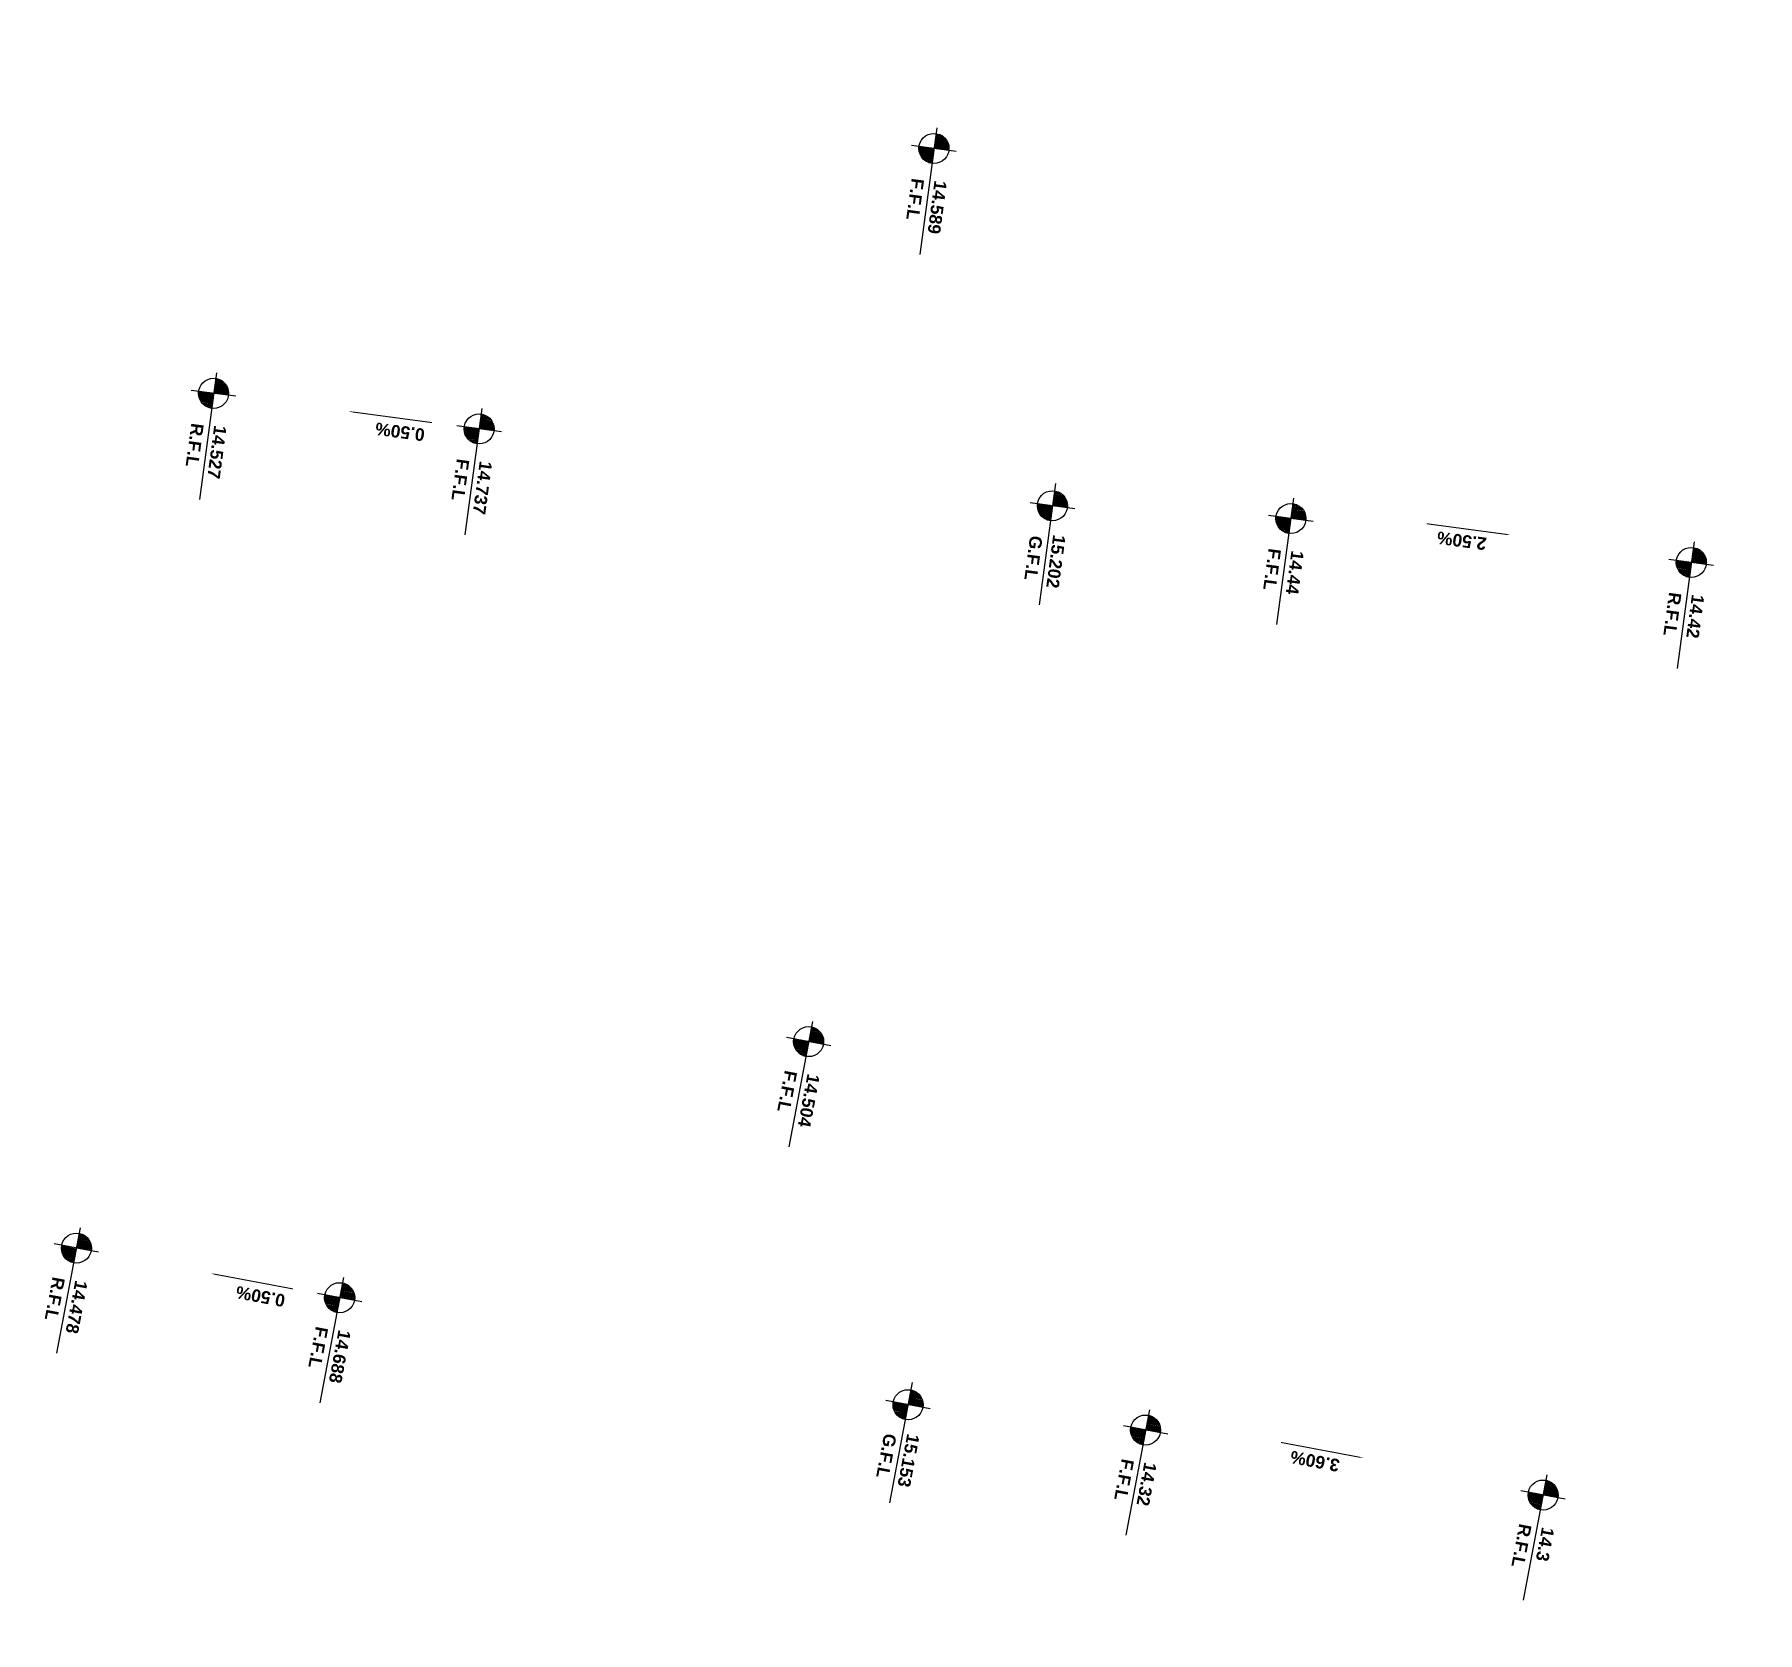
# Model space of a CAD drawing. Extents: x 406735 to 407516, y 2905844 to 2906372.
# Drawn here: x 407479.63 to 407514.03, y 2905906.82 to 2905938.71 of the extents above; entities that cross this region are included whole.
import ezdxf
from ezdxf.enums import TextEntityAlignment as Align

# ---------------------------------------------------------------- set-up
doc = ezdxf.new("R2010")
doc.units = 0
doc.layers.add('L-ANNO-TEXT', color=50, linetype='Continuous')
doc.styles.add('DIM-2_$0$DIM&GRADING 44$0$EN-SB', font='swissb.ttf')
pattern_1 = [(270, (-0.57348, 30.390276), (0.01875, -2e-18), [])]
pattern_2 = [(270, (-0.379531, 22.35), (0.01875, -2e-18), [])]
pattern_3 = [(270, (4e-10, 6.05), (0.01875, -2e-18), [])]
pattern_4 = [(270, (0.000103, 0.700835), (0.01875, -2e-18), [])]
pattern_5 = [(270, (0, 17.596942), (0.01875, -2e-18), [])]
pattern_6 = [(270, (-6.754531, 14.306078), (0.01875, -2e-18), [])]
pattern_7 = [(270, (-0.57348, 30.390276), (0.01875, -2e-18), [])]
pattern_8 = [(270, (-0.380148, 22.35), (0.01875, -2e-18), [])]
pattern_9 = [(270, (-9e-06, 6.05), (0.01875, -2e-18), [])]
pattern_10 = [(270, (-0.000674, 0.701704), (0.01875, -2e-18), [])]

# ---------------------------------------------------------------- blocks, each defined once
blk = doc.blocks.new('*U68')
h = blk.add_hatch()
h.set_pattern_fill('ANSI31', color=256, scale=0.15, angle=225, style=0)
h.set_pattern_definition(pattern_1)
edge = h.paths.add_edge_path()
edge.add_line((-0.873, 30.39), (-0.573, 30.39))
edge.add_line((-0.573, 30.39), (-0.573, 30.69))
edge.add_ellipse((-0.573, 30.39), major_axis=(-0.212, -0.212), ratio=1, start_angle=225, end_angle=315)
h = blk.add_hatch()
h.set_pattern_fill('ANSI31', color=256, scale=0.15, angle=225, style=0)
h.set_pattern_definition(pattern_1)
edge = h.paths.add_edge_path()
edge.add_ellipse((-0.573, 30.39), major_axis=(-0.212, -0.212), ratio=1, start_angle=45, end_angle=135)
edge.add_line((-0.273, 30.39), (-0.573, 30.39))
edge.add_line((-0.573, 30.39), (-0.573, 30.09))
h = blk.add_hatch()
h.set_pattern_fill('ANSI31', color=256, scale=0.15, angle=225, style=0)
h.set_pattern_definition(pattern_2)
edge = h.paths.add_edge_path()
edge.add_line((-0.68, 22.35), (-0.38, 22.35))
edge.add_line((-0.38, 22.35), (-0.38, 22.65))
edge.add_ellipse((-0.38, 22.35), major_axis=(-0.212, -0.212), ratio=1, start_angle=225, end_angle=315)
h = blk.add_hatch()
h.set_pattern_fill('ANSI31', color=256, scale=0.15, angle=225, style=0)
h.set_pattern_definition(pattern_2)
edge = h.paths.add_edge_path()
edge.add_ellipse((-0.38, 22.35), major_axis=(-0.212, -0.212), ratio=1, start_angle=45, end_angle=135)
edge.add_line((-0.08, 22.35), (-0.38, 22.35))
edge.add_line((-0.38, 22.35), (-0.38, 22.05))
h = blk.add_hatch()
h.set_pattern_fill('ANSI31', color=256, scale=0.15, angle=225, style=0)
h.set_pattern_definition(pattern_5)
edge = h.paths.add_edge_path()
edge.add_line((-0.3, 17.597), (0, 17.597))
edge.add_line((0, 17.597), (0, 17.897))
edge.add_ellipse((0, 17.597), major_axis=(-0.212, -0.212), ratio=1, start_angle=225, end_angle=315)
h = blk.add_hatch()
h.set_pattern_fill('ANSI31', color=256, scale=0.15, angle=225, style=0)
h.set_pattern_definition(pattern_5)
edge = h.paths.add_edge_path()
edge.add_ellipse((0, 17.597), major_axis=(-0.212, -0.212), ratio=1, start_angle=45, end_angle=135)
edge.add_line((0.3, 17.597), (0, 17.597))
edge.add_line((0, 17.597), (0, 17.297))
h = blk.add_hatch()
h.set_pattern_fill('ANSI31', color=256, scale=0.15, angle=225, style=0)
h.set_pattern_definition(pattern_6)
edge = h.paths.add_edge_path()
edge.add_line((-7.055, 14.306), (-6.755, 14.306))
edge.add_line((-6.755, 14.306), (-6.755, 14.606))
edge.add_ellipse((-6.755, 14.306), major_axis=(-0.212, -0.212), ratio=1, start_angle=225, end_angle=315)
h = blk.add_hatch()
h.set_pattern_fill('ANSI31', color=256, scale=0.15, angle=225, style=0)
h.set_pattern_definition(pattern_6)
edge = h.paths.add_edge_path()
edge.add_ellipse((-6.755, 14.306), major_axis=(-0.212, -0.212), ratio=1, start_angle=45, end_angle=135)
edge.add_line((-6.455, 14.306), (-6.755, 14.306))
edge.add_line((-6.755, 14.306), (-6.755, 14.006))
h = blk.add_hatch()
h.set_pattern_fill('ANSI31', color=256, scale=0.15, angle=225, style=0)
h.set_pattern_definition(pattern_3)
edge = h.paths.add_edge_path()
edge.add_line((-0.3, 6.05), (0, 6.05))
edge.add_line((0, 6.05), (0, 6.35))
edge.add_ellipse((0, 6.05), major_axis=(-0.212, -0.212), ratio=1, start_angle=225, end_angle=315)
h = blk.add_hatch()
h.set_pattern_fill('ANSI31', color=256, scale=0.15, angle=225, style=0)
h.set_pattern_definition(pattern_3)
edge = h.paths.add_edge_path()
edge.add_ellipse((0, 6.05), major_axis=(-0.212, -0.212), ratio=1, start_angle=45, end_angle=135)
edge.add_line((0.3, 6.05), (0, 6.05))
edge.add_line((0, 6.05), (0, 5.75))
h = blk.add_hatch()
h.set_pattern_fill('ANSI31', color=256, scale=0.15, angle=225, style=0)
h.set_pattern_definition(pattern_4)
edge = h.paths.add_edge_path()
edge.add_line((-0.3, 0.701), (0, 0.701))
edge.add_line((0, 0.701), (0, 1.001))
edge.add_ellipse((0, 0.701), major_axis=(-0.212, -0.212), ratio=1, start_angle=225, end_angle=315)
h = blk.add_hatch()
h.set_pattern_fill('ANSI31', color=256, scale=0.15, angle=225, style=0)
h.set_pattern_definition(pattern_4)
edge = h.paths.add_edge_path()
edge.add_ellipse((0, 0.701), major_axis=(-0.212, -0.212), ratio=1, start_angle=45, end_angle=135)
edge.add_line((0.3, 0.701), (0, 0.701))
edge.add_line((0, 0.701), (0, 0.401))
for p, q in [((-0.573, 30.84, 0), (-0.573, 29.94, 0)), ((-0.986, 30.39, 0), (1.562, 30.39, 0)), ((-0.38, 22.8, 0), (-0.38, 21.9, 0)), ((-0.792, 22.35, 0), (1.756, 22.35, 0)), ((0, 18.047, 0), (0, 17.147, 0)), ((-0.45, 17.597, 0), (1.995, 17.597, 0)), ((-6.755, 14.756, 0), (-6.755, 13.856, 0)), ((-7.167, 14.306, 0), (-4.619, 14.306, 0)), ((0, 6.5, 0), (0, 5.6, 0)), ((-0.413, 6.05, 0), (2.135, 6.05, 0)), ((0, 1.151, 0), (0, 0.251, 0)), ((-0.412, 0.701, 0), (2.135, 0.701, 0))]:
    blk.add_line(p, q)
at = {"elevation": 0}
for points in [[(-0.637, 25.054, 0.02, 0.02, 0), (-0.637, 26.341, 0.1, 0, 0), (-0.637, 26.725, 0, 0, 0)], [(0, 5.102, 0.02, 0.02, 0), (0, 3.815, 0.1, 0, 0), (0, 3.43, 0, 0, 0)]]:
    blk.add_lwpolyline(points, format="xyseb", dxfattribs=at)
for centre in [(-0.573, 30.39, 0), (-0.38, 22.35, 0), (0, 17.597, 0), (-6.755, 14.306, 0), (0, 6.05, 0), (0, 0.701, 0)]:
    blk.add_circle(centre, 0.3)
at = {"layer": 'L-ANNO-TEXT', "char_height": 0.25, "attachment_point": 1, "style": 'DIM-2_$0$DIM&GRADING 44$0$EN-SB'}
for s, insert in [('R.F.L', (0.065, 30.279)), ('F.F.L', (0.259, 22.239)), ('G.F.L', (0.639, 17.486)), ('F.F.L', (-6.116, 14.195)), ('F.F.L', (0.639, 5.939)), ('R.F.L', (0.639, 0.59))]:
    blk.add_mtext_dynamic_manual_height_columns(s, width=0.67373, gutter_width=12.5, heights=[0], dxfattribs=dict(at, insert=insert))
at = {"layer": 'L-ANNO-TEXT', "style": 'DIM-2_$0$DIM&GRADING 44$0$EN-SB'}
for tag, p in [('L7', (0.049, 30.487, 0)), ('L6', (0.243, 22.447, 0)), ('SIDE-L', (-6.132, 14.403, 0)), ('L2', (0.622, 6.147, 0)), ('L1', (0.622, 0.798, 0))]:
    blk.add_attdef(tag, p, '', height=0.25, rotation=360, dxfattribs=at)
for tag, p in [('L5', (-0.518, 25.294, 0)), ('L3', (0.142, 3.996, 0))]:
    blk.add_attdef(tag, text='', height=0.25, rotation=270, dxfattribs=at).set_placement(p, align=Align.RIGHT)
at = {"layer": 'L-ANNO-TEXT', "style": 'DIM-2_$0$DIM&GRADING 44$0$EN-SB', "flags": 8}
blk.add_attdef('L4', (0.561, 17.689, 0), '', height=0.25, rotation=0, dxfattribs=at)
blk = doc.blocks.new('*U61')
h = blk.add_hatch()
h.set_pattern_fill('ANSI31', color=256, scale=0.15, angle=225, style=0)
h.set_pattern_definition(pattern_7)
edge = h.paths.add_edge_path()
edge.add_line((-0.873, 30.39), (-0.573, 30.39))
edge.add_line((-0.573, 30.39), (-0.573, 30.69))
edge.add_ellipse((-0.573, 30.39), major_axis=(-0.212, -0.212), ratio=1, start_angle=225, end_angle=315)
h = blk.add_hatch()
h.set_pattern_fill('ANSI31', color=256, scale=0.15, angle=225, style=0)
h.set_pattern_definition(pattern_7)
edge = h.paths.add_edge_path()
edge.add_ellipse((-0.573, 30.39), major_axis=(-0.212, -0.212), ratio=1, start_angle=45, end_angle=135)
edge.add_line((-0.273, 30.39), (-0.573, 30.39))
edge.add_line((-0.573, 30.39), (-0.573, 30.09))
h = blk.add_hatch()
h.set_pattern_fill('ANSI31', color=256, scale=0.15, angle=225, style=0)
h.set_pattern_definition(pattern_8)
edge = h.paths.add_edge_path()
edge.add_line((-0.68, 22.35), (-0.38, 22.35))
edge.add_line((-0.38, 22.35), (-0.38, 22.65))
edge.add_ellipse((-0.38, 22.35), major_axis=(-0.212, -0.212), ratio=1, start_angle=225, end_angle=315)
h = blk.add_hatch()
h.set_pattern_fill('ANSI31', color=256, scale=0.15, angle=225, style=0)
h.set_pattern_definition(pattern_8)
edge = h.paths.add_edge_path()
edge.add_ellipse((-0.38, 22.35), major_axis=(-0.212, -0.212), ratio=1, start_angle=45, end_angle=135)
edge.add_line((-0.08, 22.35), (-0.38, 22.35))
edge.add_line((-0.38, 22.35), (-0.38, 22.05))
h = blk.add_hatch()
h.set_pattern_fill('ANSI31', color=256, scale=0.15, angle=225, style=0)
h.set_pattern_definition(pattern_5)
edge = h.paths.add_edge_path()
edge.add_line((-0.3, 17.597), (0, 17.597))
edge.add_line((0, 17.597), (0, 17.897))
edge.add_ellipse((0, 17.597), major_axis=(-0.212, -0.212), ratio=1, start_angle=225, end_angle=315)
h = blk.add_hatch()
h.set_pattern_fill('ANSI31', color=256, scale=0.15, angle=225, style=0)
h.set_pattern_definition(pattern_5)
edge = h.paths.add_edge_path()
edge.add_ellipse((0, 17.597), major_axis=(-0.212, -0.212), ratio=1, start_angle=45, end_angle=135)
edge.add_line((0.3, 17.597), (0, 17.597))
edge.add_line((0, 17.597), (0, 17.297))
h = blk.add_hatch()
h.set_pattern_fill('ANSI31', color=256, scale=0.15, angle=225, style=0)
h.set_pattern_definition(pattern_6)
edge = h.paths.add_edge_path()
edge.add_line((-7.055, 14.306), (-6.755, 14.306))
edge.add_line((-6.755, 14.306), (-6.755, 14.606))
edge.add_ellipse((-6.755, 14.306), major_axis=(-0.212, -0.212), ratio=1, start_angle=225, end_angle=315)
h = blk.add_hatch()
h.set_pattern_fill('ANSI31', color=256, scale=0.15, angle=225, style=0)
h.set_pattern_definition(pattern_6)
edge = h.paths.add_edge_path()
edge.add_ellipse((-6.755, 14.306), major_axis=(-0.212, -0.212), ratio=1, start_angle=45, end_angle=135)
edge.add_line((-6.455, 14.306), (-6.755, 14.306))
edge.add_line((-6.755, 14.306), (-6.755, 14.006))
h = blk.add_hatch()
h.set_pattern_fill('ANSI31', color=256, scale=0.15, angle=225, style=0)
h.set_pattern_definition(pattern_9)
edge = h.paths.add_edge_path()
edge.add_line((-0.3, 6.05), (0, 6.05))
edge.add_line((0, 6.05), (0, 6.35))
edge.add_ellipse((0, 6.05), major_axis=(-0.212, -0.212), ratio=1, start_angle=225, end_angle=315)
h = blk.add_hatch()
h.set_pattern_fill('ANSI31', color=256, scale=0.15, angle=225, style=0)
h.set_pattern_definition(pattern_9)
edge = h.paths.add_edge_path()
edge.add_ellipse((0, 6.05), major_axis=(-0.212, -0.212), ratio=1, start_angle=45, end_angle=135)
edge.add_line((0.3, 6.05), (0, 6.05))
edge.add_line((0, 6.05), (0, 5.75))
h = blk.add_hatch()
h.set_pattern_fill('ANSI31', color=256, scale=0.15, angle=225, style=0)
h.set_pattern_definition(pattern_10)
edge = h.paths.add_edge_path()
edge.add_line((-0.301, 0.702), (-0.001, 0.702))
edge.add_line((-0.001, 0.702), (-0.001, 1.002))
edge.add_ellipse((-0.001, 0.702), major_axis=(-0.212, -0.212), ratio=1, start_angle=225, end_angle=315)
h = blk.add_hatch()
h.set_pattern_fill('ANSI31', color=256, scale=0.15, angle=225, style=0)
h.set_pattern_definition(pattern_10)
edge = h.paths.add_edge_path()
edge.add_ellipse((-0.001, 0.702), major_axis=(-0.212, -0.212), ratio=1, start_angle=45, end_angle=135)
edge.add_line((0.299, 0.702), (-0.001, 0.702))
edge.add_line((-0.001, 0.702), (-0.001, 0.402))
for p, q in [((-0.573, 30.84, 0), (-0.573, 29.94, 0)), ((-0.986, 30.39, 0), (1.562, 30.39, 0)), ((-0.38, 22.8, 0), (-0.38, 21.9, 0)), ((-0.793, 22.35, 0), (1.755, 22.35, 0)), ((0, 18.047, 0), (0, 17.147, 0)), ((-0.45, 17.597, 0), (1.995, 17.597, 0)), ((-6.755, 14.756, 0), (-6.755, 13.856, 0)), ((-7.167, 14.306, 0), (-4.619, 14.306, 0)), ((0, 6.5, 0), (0, 5.6, 0)), ((-0.413, 6.05, 0), (2.135, 6.05, 0)), ((-0.001, 1.152, 0), (-0.001, 0.252, 0)), ((-0.413, 0.702, 0), (2.134, 0.702, 0))]:
    blk.add_line(p, q)
at = {"elevation": 0}
for points in [[(-0.637, 25.054, 0.02, 0.02, 0), (-0.637, 26.341, 0.1, 0, 0), (-0.637, 26.725, 0, 0, 0)], [(0, 5.102, 0.02, 0.02, 0), (0, 3.815, 0.1, 0, 0), (0, 3.43, 0, 0, 0)]]:
    blk.add_lwpolyline(points, format="xyseb", dxfattribs=at)
for centre in [(-0.573, 30.39, 0), (-0.38, 22.35, 0), (0, 17.597, 0), (-6.755, 14.306, 0), (0, 6.05, 0), (-0.001, 0.702, 0)]:
    blk.add_circle(centre, 0.3)
at = {"layer": 'L-ANNO-TEXT', "char_height": 0.25, "attachment_point": 1, "style": 'DIM-2_$0$DIM&GRADING 44$0$EN-SB'}
for s, insert in [('R.F.L', (0.065, 30.279)), ('F.F.L', (0.259, 22.239)), ('G.F.L', (0.639, 17.486)), ('F.F.L', (-6.116, 14.195)), ('F.F.L', (0.639, 5.939)), ('R.F.L', (0.638, 0.591))]:
    blk.add_mtext_dynamic_manual_height_columns(s, width=0.67373, gutter_width=12.5, heights=[0], dxfattribs=dict(at, insert=insert))
at = {"layer": 'L-ANNO-TEXT', "style": 'DIM-2_$0$DIM&GRADING 44$0$EN-SB'}
for tag, p in [('L7', (0.049, 30.487, 0)), ('L6', (0.242, 22.447, 0)), ('SIDE-L', (-6.132, 14.403, 0)), ('L2', (0.622, 6.147, 0)), ('L1', (0.622, 0.799, 0))]:
    blk.add_attdef(tag, p, '', height=0.25, rotation=360, dxfattribs=at)
for tag, p in [('L5', (-0.518, 25.294, 0)), ('L3', (0.142, 3.996, 0))]:
    blk.add_attdef(tag, text='', height=0.25, rotation=270, dxfattribs=at).set_placement(p, align=Align.RIGHT)
at = {"layer": 'L-ANNO-TEXT', "style": 'DIM-2_$0$DIM&GRADING 44$0$EN-SB', "flags": 8}
blk.add_attdef('L4', (0.561, 17.689, 0), '', height=0.25, rotation=0, dxfattribs=at)

msp = doc.modelspace()

# ---------------------------------------------------------------- block references
ref = msp.add_blockref('*U68', (407482.515, 2905931.645, 0), dxfattribs=dict(rotation=262.3675000915697))
ref.add_attrib('SIDE-L', '14.589', (407497.605, 2905935.81, 0), dxfattribs={"layer": 'L-ANNO-TEXT', "height": 0.25, "rotation": 262.3675, "style": 'DIM-2_$0$DIM&GRADING 44$0$EN-SB'})
ref.add_attrib('L5', '2.50%', dxfattribs={"layer": 'L-ANNO-TEXT', "height": 0.25, "rotation": 172.3675, "style": 'DIM-2_$0$DIM&GRADING 44$0$EN-SB', "flags": 8}).set_placement((407507.654, 2905928.798, 0), align=Align.RIGHT)
ref.add_attrib('L1', '14.527', (407483.224, 2905930.922, 0), dxfattribs={"layer": 'L-ANNO-TEXT', "height": 0.25, "rotation": 262.3675, "style": 'DIM-2_$0$DIM&GRADING 44$0$EN-SB'})
ref.add_attrib('L2', '14.737', (407488.525, 2905930.211, 0), dxfattribs={"layer": 'L-ANNO-TEXT', "height": 0.25, "rotation": 262.3675, "style": 'DIM-2_$0$DIM&GRADING 44$0$EN-SB'})
ref.add_attrib('L4', '15.202', (407499.974, 2905928.739, 0), dxfattribs={"layer": 'L-ANNO-TEXT', "height": 0.25, "rotation": 262.3675, "style": 'DIM-2_$0$DIM&GRADING 44$0$EN-SB'})
ref.add_attrib('L3', '0.50%', dxfattribs={"layer": 'L-ANNO-TEXT', "height": 0.25, "rotation": 172.3675, "style": 'DIM-2_$0$DIM&GRADING 44$0$EN-SB'}).set_placement((407486.457, 2905930.973, 0), align=Align.RIGHT)
ref.add_attrib('L6', '14.44', (407504.731, 2905928.423, 0), dxfattribs={"layer": 'L-ANNO-TEXT', "height": 0.25, "rotation": 262.3675, "style": 'DIM-2_$0$DIM&GRADING 44$0$EN-SB'})
ref.add_attrib('L7', '14.42', (407512.726, 2905927.547, 0), dxfattribs={"layer": 'L-ANNO-TEXT', "height": 0.25, "rotation": 262.3675, "style": 'DIM-2_$0$DIM&GRADING 44$0$EN-SB'})
ref = msp.add_blockref('*U61', (407479.781, 2905914.619, 0), dxfattribs=dict(rotation=259.3420989343244))
ref.add_attrib('SIDE-L', '14.504', (407495.07, 2905917.982, 0), dxfattribs={"layer": 'L-ANNO-TEXT', "height": 0.25, "rotation": 259.3421, "style": 'DIM-2_$0$DIM&GRADING 44$0$EN-SB'})
ref.add_attrib('L5', '3.60%', dxfattribs={"layer": 'L-ANNO-TEXT', "height": 0.25, "rotation": 169.3421, "style": 'DIM-2_$0$DIM&GRADING 44$0$EN-SB', "flags": 8}).set_placement((407504.734, 2905910.45, 0), align=Align.RIGHT)
ref.add_attrib('L1', '14.478', (407480.451, 2905913.86, 0), dxfattribs={"layer": 'L-ANNO-TEXT', "height": 0.25, "rotation": 259.3421, "style": 'DIM-2_$0$DIM&GRADING 44$0$EN-SB'})
ref.add_attrib('L2', '14.688', (407485.707, 2905912.871, 0), dxfattribs={"layer": 'L-ANNO-TEXT', "height": 0.25, "rotation": 259.3421, "style": 'DIM-2_$0$DIM&GRADING 44$0$EN-SB'})
ref.add_attrib('L4', '15.153', (407497.061, 2905910.796, 0), dxfattribs={"layer": 'L-ANNO-TEXT', "height": 0.25, "rotation": 259.3421, "style": 'DIM-2_$0$DIM&GRADING 44$0$EN-SB'})
ref.add_attrib('L3', '0.50%', dxfattribs={"layer": 'L-ANNO-TEXT', "height": 0.25, "rotation": 169.3421, "style": 'DIM-2_$0$DIM&GRADING 44$0$EN-SB'}).set_placement((407483.682, 2905913.74, 0), align=Align.RIGHT)
ref.add_attrib('L6', '14.32', (407501.796, 2905910.23, 0), dxfattribs={"layer": 'L-ANNO-TEXT', "height": 0.25, "rotation": 259.3421, "style": 'DIM-2_$0$DIM&GRADING 44$0$EN-SB'})
ref.add_attrib('L7', '14.3', (407509.733, 2905908.933, 0), dxfattribs={"layer": 'L-ANNO-TEXT', "height": 0.25, "rotation": 259.3421, "style": 'DIM-2_$0$DIM&GRADING 44$0$EN-SB'})

doc.saveas('drawing.dxf')
